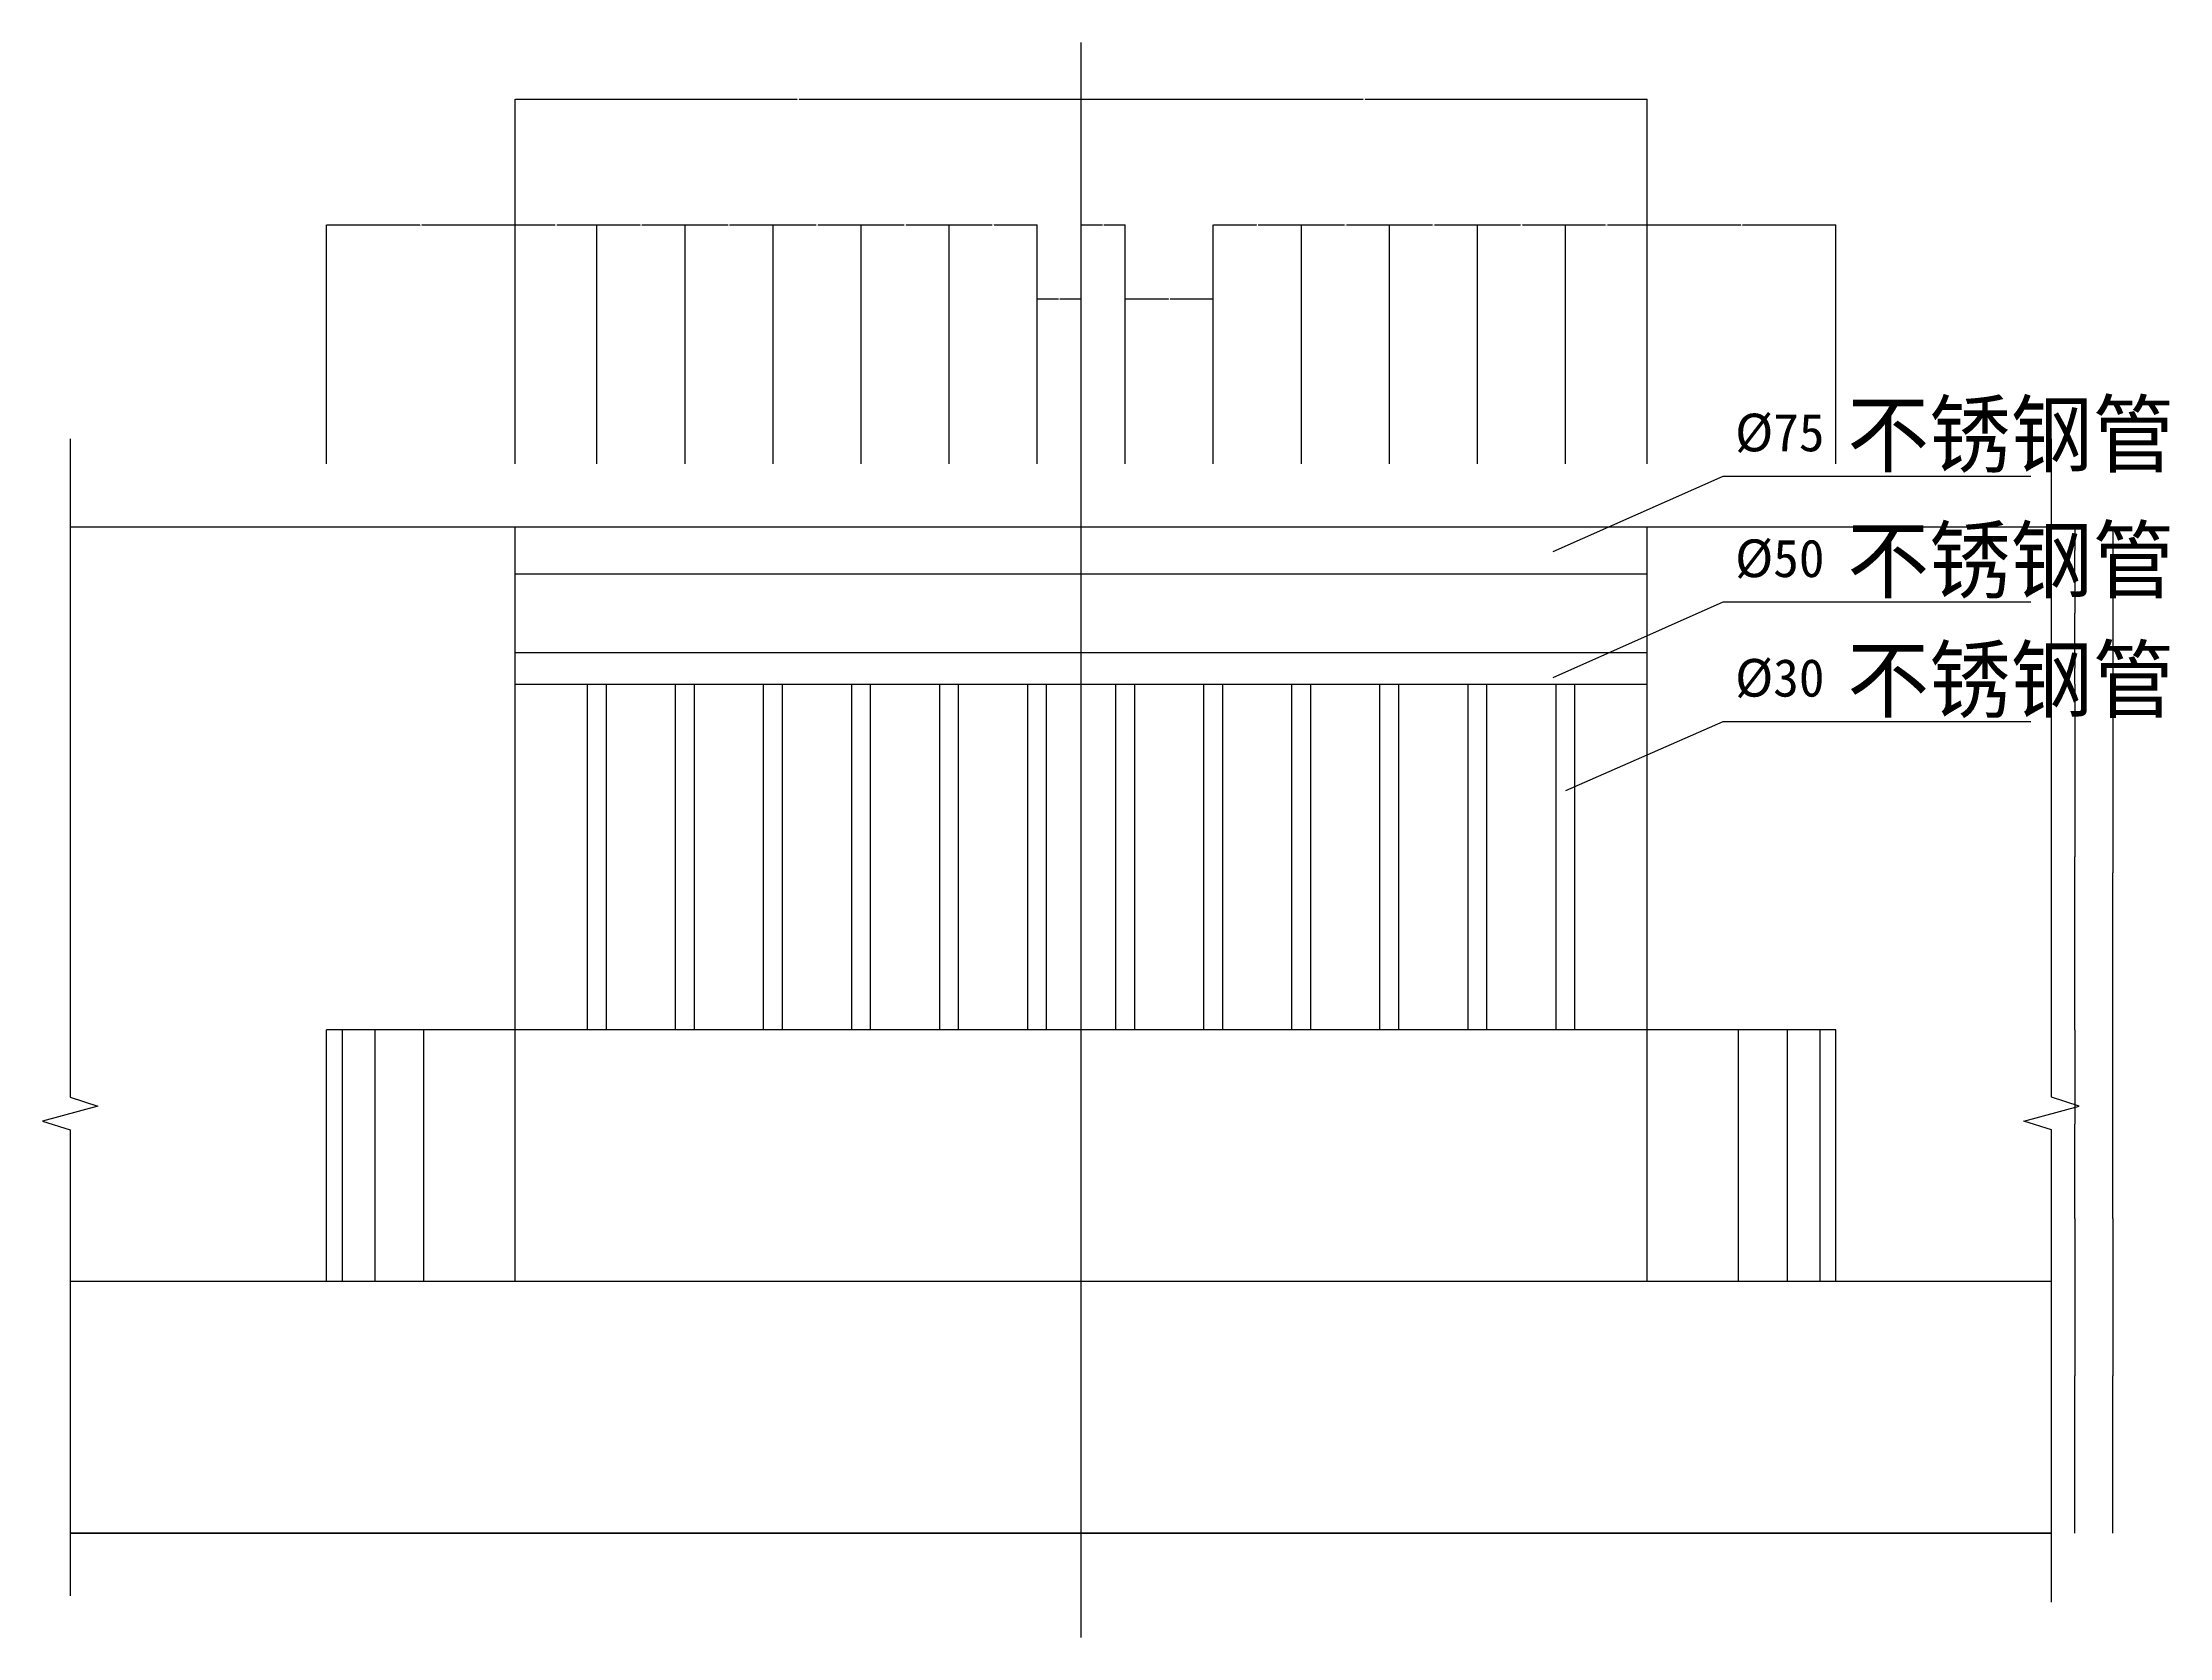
# Model space of a CAD drawing. Header units: metres. Extents: x 3468 to 10128, y -581 to 3010.
# Drawn here: x 3468 to 6850, y 474 to 3010 of the extents above; entities that cross this region are included whole.
import ezdxf

# ---------------------------------------------------------------- set-up
doc = ezdxf.new("R2010")
doc.units = ezdxf.units.M
for name, color, linetype in [('E_WALL', 7, 'Continuous'), ('LM', 141, 'Continuous'), ('OTHER', 7, 'Continuous'), ('PUB_DIM', 3, 'Continuous'), ('PUB_TEXT', 7, 'Continuous'), ('S_DOTE', 1, 'Continuous')]:
    doc.layers.add(name, color=color, linetype=linetype)
doc.dimstyles.get("Standard").update_dxf_attribs({"dimtxt": 2.5, "dimasz": 2.5, "dimexe": 1.25, "dimexo": 0.625, "dimtad": 1, "dimcen": 2.5, "dimazin": 3, "dimtfac": 1, "dimtmove": 0, "dimatfit": 3})

# ---------------------------------------------------------------- blocks, each defined once
blk = doc.blocks.new('*D1')
for p, q in [((3920, 2340), (3920, 2720)), ((3920.25, 2720), (4068.5, 2720)), ((4071.5, 2720), (4219.75, 2720)), ((4220, 2340), (4220, 2720))]:
    blk.add_line(p, q)
at = {"layer": 'Defpoints'}
for p in [(3920, 2720), (3920, 2340), (4220, 2340)]:
    blk.add_point(p, dxfattribs=at)
at = {"layer": 'PUB_DIM', "insert": (4070, 2720), "char_height": 1, "attachment_point": 5}
blk.add_mtext('300', dxfattribs=at)
blk = doc.blocks.new('*D2')
for p, q in [((4220, 2340), (4220, 2720)), ((4220.25, 2720), (4283.5, 2720)), ((4286.5, 2720), (4349.75, 2720)), ((4350, 2340), (4350, 2720))]:
    blk.add_line(p, q)
at = {"layer": 'Defpoints'}
for p in [(4220, 2720), (4220, 2340), (4350, 2340)]:
    blk.add_point(p, dxfattribs=at)
at = {"layer": 'PUB_DIM', "insert": (4285, 2720), "char_height": 1, "attachment_point": 5}
blk.add_mtext('130', dxfattribs=at)
blk = doc.blocks.new('*D3')
for p, q in [((4350, 2340), (4350, 2720)), ((4350.25, 2720), (4418.5, 2720)), ((4421.5, 2720), (4489.75, 2720)), ((4490, 2340), (4490, 2720))]:
    blk.add_line(p, q)
at = {"layer": 'Defpoints'}
for p in [(4350, 2720), (4350, 2340), (4490, 2340)]:
    blk.add_point(p, dxfattribs=at)
at = {"layer": 'PUB_DIM', "insert": (4420, 2720), "char_height": 1, "attachment_point": 5}
blk.add_mtext('140', dxfattribs=at)
blk = doc.blocks.new('*D4')
for p, q in [((4490, 2340), (4490, 2720)), ((4490.25, 2720), (4558.5, 2720)), ((4561.5, 2720), (4629.75, 2720)), ((4630, 2340), (4630, 2720))]:
    blk.add_line(p, q)
at = {"layer": 'Defpoints'}
for p in [(4490, 2720), (4490, 2340), (4630, 2340)]:
    blk.add_point(p, dxfattribs=at)
at = {"layer": 'PUB_DIM', "insert": (4560, 2720), "char_height": 1, "attachment_point": 5}
blk.add_mtext('140', dxfattribs=at)
blk = doc.blocks.new('*D5')
for p, q in [((4630, 2340), (4630, 2720)), ((4630.25, 2720), (4698.5, 2720)), ((4701.5, 2720), (4769.75, 2720)), ((4770, 2340), (4770, 2720))]:
    blk.add_line(p, q)
at = {"layer": 'Defpoints'}
for p in [(4630, 2720), (4630, 2340), (4770, 2340)]:
    blk.add_point(p, dxfattribs=at)
at = {"layer": 'PUB_DIM', "insert": (4700, 2720), "char_height": 1, "attachment_point": 5}
blk.add_mtext('140', dxfattribs=at)
blk = doc.blocks.new('*D6')
for p, q in [((4770, 2340), (4770, 2720)), ((4770.25, 2720), (4838.5, 2720)), ((4841.5, 2720), (4909.75, 2720)), ((4910, 2340), (4910, 2720))]:
    blk.add_line(p, q)
at = {"layer": 'Defpoints'}
for p in [(4770, 2720), (4770, 2340), (4910, 2340)]:
    blk.add_point(p, dxfattribs=at)
at = {"layer": 'PUB_DIM', "insert": (4840, 2720), "char_height": 1, "attachment_point": 5}
blk.add_mtext('140', dxfattribs=at)
blk = doc.blocks.new('*D7')
for p, q in [((4910, 2340), (4910, 2720)), ((4910.25, 2720), (4978.5, 2720)), ((4981.5, 2720), (5049.75, 2720)), ((5050, 2340), (5050, 2720))]:
    blk.add_line(p, q)
at = {"layer": 'Defpoints'}
for p in [(4910, 2720), (4910, 2340), (5050, 2340)]:
    blk.add_point(p, dxfattribs=at)
at = {"layer": 'PUB_DIM', "insert": (4980, 2720), "char_height": 1, "attachment_point": 5}
blk.add_mtext('140', dxfattribs=at)
blk = doc.blocks.new('*D8')
for p, q in [((5050, 2340), (5050, 2602.4)), ((5050.25, 2602.4), (5084, 2602.4)), ((5086, 2602.4), (5119.75, 2602.4)), ((5120, 2340), (5120, 2602.4))]:
    blk.add_line(p, q)
at = {"layer": 'Defpoints'}
for p in [(5050, 2602.4), (5050, 2340), (5120, 2340)]:
    blk.add_point(p, dxfattribs=at)
at = {"layer": 'PUB_DIM', "insert": (5085, 2602.4), "char_height": 1, "attachment_point": 5}
blk.add_mtext('70', dxfattribs=at)
blk = doc.blocks.new('*D9')
for p, q in [((5120, 2340), (5120, 2720)), ((5120.25, 2720), (5154, 2720)), ((5156, 2720), (5189.75, 2720)), ((5190, 2340), (5190, 2720))]:
    blk.add_line(p, q)
at = {"layer": 'Defpoints'}
for p in [(5120, 2720), (5120, 2340), (5190, 2340)]:
    blk.add_point(p, dxfattribs=at)
at = {"layer": 'PUB_DIM', "insert": (5155, 2720), "char_height": 1, "attachment_point": 5}
blk.add_mtext('70', dxfattribs=at)
blk = doc.blocks.new('*D10')
for p, q in [((5190, 2340), (5190, 2602.4)), ((5190.25, 2602.4), (5258.5, 2602.4)), ((5261.5, 2602.4), (5329.75, 2602.4)), ((5330, 2340), (5330, 2602.4))]:
    blk.add_line(p, q)
at = {"layer": 'Defpoints'}
for p in [(5190, 2602.4), (5190, 2340), (5330, 2340)]:
    blk.add_point(p, dxfattribs=at)
at = {"layer": 'PUB_DIM', "insert": (5260, 2602.4), "char_height": 1, "attachment_point": 5}
blk.add_mtext('140', dxfattribs=at)
blk = doc.blocks.new('*D11')
for p, q in [((5330, 2340), (5330, 2720)), ((5330.25, 2720), (5398.5, 2720)), ((5401.5, 2720), (5469.75, 2720)), ((5470, 2340), (5470, 2720))]:
    blk.add_line(p, q)
at = {"layer": 'Defpoints'}
for p in [(5330, 2720), (5330, 2340), (5470, 2340)]:
    blk.add_point(p, dxfattribs=at)
at = {"layer": 'PUB_DIM', "insert": (5400, 2720), "char_height": 1, "attachment_point": 5}
blk.add_mtext('140', dxfattribs=at)
blk = doc.blocks.new('*D12')
for p, q in [((5470, 2340), (5470, 2720)), ((5470.25, 2720), (5538.5, 2720)), ((5541.5, 2720), (5609.75, 2720)), ((5610, 2340), (5610, 2720))]:
    blk.add_line(p, q)
at = {"layer": 'Defpoints'}
for p in [(5470, 2720), (5470, 2340), (5610, 2340)]:
    blk.add_point(p, dxfattribs=at)
at = {"layer": 'PUB_DIM', "insert": (5540, 2720), "char_height": 1, "attachment_point": 5}
blk.add_mtext('140', dxfattribs=at)
blk = doc.blocks.new('*D13')
for p, q in [((5610, 2340), (5610, 2720)), ((5610.25, 2720), (5678.5, 2720)), ((5681.5, 2720), (5749.75, 2720)), ((5750, 2340), (5750, 2720))]:
    blk.add_line(p, q)
at = {"layer": 'Defpoints'}
for p in [(5610, 2720), (5610, 2340), (5750, 2340)]:
    blk.add_point(p, dxfattribs=at)
at = {"layer": 'PUB_DIM', "insert": (5680, 2720), "char_height": 1, "attachment_point": 5}
blk.add_mtext('140', dxfattribs=at)
blk = doc.blocks.new('*D14')
for p, q in [((5750, 2340), (5750, 2720)), ((5750.25, 2720), (5818.5, 2720)), ((5821.5, 2720), (5889.75, 2720)), ((5890, 2340), (5890, 2720))]:
    blk.add_line(p, q)
at = {"layer": 'Defpoints'}
for p in [(5750, 2720), (5750, 2340), (5890, 2340)]:
    blk.add_point(p, dxfattribs=at)
at = {"layer": 'PUB_DIM', "insert": (5820, 2720), "char_height": 1, "attachment_point": 5}
blk.add_mtext('140', dxfattribs=at)
blk = doc.blocks.new('*D15')
for p, q in [((5890, 2340), (5890, 2720)), ((5890.25, 2720), (5953.5, 2720)), ((5956.5, 2720), (6019.75, 2720)), ((6020, 2340), (6020, 2720))]:
    blk.add_line(p, q)
at = {"layer": 'Defpoints'}
for p in [(5890, 2720), (5890, 2340), (6020, 2340)]:
    blk.add_point(p, dxfattribs=at)
at = {"layer": 'PUB_DIM', "insert": (5955, 2720), "char_height": 1, "attachment_point": 5}
blk.add_mtext('130', dxfattribs=at)
blk = doc.blocks.new('*D16')
for p, q in [((6020, 2340), (6020, 2720)), ((6020.25, 2720), (6168.5, 2720)), ((6171.5, 2720), (6319.75, 2720)), ((6320, 2340), (6320, 2720))]:
    blk.add_line(p, q)
at = {"layer": 'Defpoints'}
for p in [(6020, 2720), (6020, 2340), (6320, 2340)]:
    blk.add_point(p, dxfattribs=at)
at = {"layer": 'PUB_DIM', "insert": (6170, 2720), "char_height": 1, "attachment_point": 5}
blk.add_mtext('300', dxfattribs=at)
blk = doc.blocks.new('*D17')
for p, q in [((6700, 1140), (6700, 890)), ((6699.75, 890), (6699.5, 890)), ((6700, 640), (6700, 890)), ((6700, 890), (6700, 890)), ((6700.25, 890), (6700.5, 890))]:
    blk.add_line(p, q)
at = {"layer": 'Defpoints'}
for p in [(6700, 1140), (6700, 890), (6700, 640)]:
    blk.add_point(p, dxfattribs=at)
at = {"layer": 'PUB_DIM', "insert": (6700, 891.125), "char_height": 1, "attachment_point": 5}
blk.add_mtext('0', dxfattribs=at)
blk = doc.blocks.new('*D18')
for p, q in [((6700, 1440), (6700, 1290)), ((6699.75, 1290), (6699.5, 1290)), ((6700, 1140), (6700, 1290)), ((6700, 1290), (6700, 1290)), ((6700.25, 1290), (6700.5, 1290))]:
    blk.add_line(p, q)
at = {"layer": 'Defpoints'}
for p in [(6700, 1440), (6700, 1290), (6700, 1140)]:
    blk.add_point(p, dxfattribs=at)
at = {"layer": 'PUB_DIM', "insert": (6700, 1291.125), "char_height": 1, "attachment_point": 5}
blk.add_mtext('0', dxfattribs=at)
blk = doc.blocks.new('*D19')
for p, q in [((6700, 1990), (6700, 1715)), ((6699.75, 1715), (6699.5, 1715)), ((6700, 1440), (6700, 1715)), ((6700, 1715), (6700, 1715)), ((6700.25, 1715), (6700.5, 1715))]:
    blk.add_line(p, q)
at = {"layer": 'Defpoints'}
for p in [(6700, 1990), (6700, 1715), (6700, 1440)]:
    blk.add_point(p, dxfattribs=at)
at = {"layer": 'PUB_DIM', "insert": (6700, 1716.125), "char_height": 1, "attachment_point": 5}
blk.add_mtext('0', dxfattribs=at)
blk = doc.blocks.new('*D20')
for p, q in [((6700, 2240), (6700, 2202.5)), ((6699.75, 2202.5), (6699.5, 2202.5)), ((6700, 2165), (6700, 2202.5)), ((6700, 2202.5), (6700, 2202.5)), ((6700.25, 2202.5), (6700.5, 2202.5))]:
    blk.add_line(p, q)
at = {"layer": 'Defpoints'}
for p in [(6700, 2240), (6700, 2202.5), (6700, 2165)]:
    blk.add_point(p, dxfattribs=at)
at = {"layer": 'PUB_DIM', "insert": (6700, 2203.625), "char_height": 1, "attachment_point": 5}
blk.add_mtext('0', dxfattribs=at)
blk = doc.blocks.new('*D21')
for p, q in [((6700, 2165), (6700, 2102.5)), ((6699.75, 2102.5), (6699.5, 2102.5)), ((6700, 2040), (6700, 2102.5)), ((6700, 2102.5), (6700, 2102.5)), ((6700.25, 2102.5), (6700.5, 2102.5))]:
    blk.add_line(p, q)
at = {"layer": 'Defpoints'}
for p in [(6700, 2165), (6700, 2102.5), (6700, 2040)]:
    blk.add_point(p, dxfattribs=at)
at = {"layer": 'PUB_DIM', "insert": (6700, 2103.625), "char_height": 1, "attachment_point": 5}
blk.add_mtext('0', dxfattribs=at)
blk = doc.blocks.new('*D22')
for p, q in [((6700, 2040), (6700, 2015)), ((6699.75, 2015), (6699.5, 2015)), ((6700, 1990), (6700, 2015)), ((6700, 2015), (6700, 2015)), ((6700.25, 2015), (6700.5, 2015))]:
    blk.add_line(p, q)
at = {"layer": 'Defpoints'}
for p in [(6700, 2040), (6700, 2015), (6700, 1990)]:
    blk.add_point(p, dxfattribs=at)
at = {"layer": 'PUB_DIM', "insert": (6700, 2016.125), "char_height": 1, "attachment_point": 5}
blk.add_mtext('0', dxfattribs=at)
blk = doc.blocks.new('*D23')
for p, q in [((6760, 1140), (6760, 890)), ((6759.75, 890), (6759.5, 890)), ((6760, 640), (6760, 890)), ((6760, 890), (6760, 890)), ((6760.25, 890), (6760.5, 890))]:
    blk.add_line(p, q)
at = {"layer": 'Defpoints'}
for p in [(6760, 1140), (6760, 890), (6760, 640)]:
    blk.add_point(p, dxfattribs=at)
at = {"layer": 'PUB_DIM', "insert": (6760, 891.125), "char_height": 1, "attachment_point": 5}
blk.add_mtext('0', dxfattribs=at)
blk = doc.blocks.new('*D24')
for p, q in [((6760, 2240), (6760, 1690)), ((6759.75, 1690), (6759.5, 1690)), ((6760, 1140), (6760, 1690)), ((6760, 1690), (6760, 1690)), ((6760.25, 1690), (6760.5, 1690))]:
    blk.add_line(p, q)
at = {"layer": 'Defpoints'}
for p in [(6760, 2240), (6760, 1690), (6760, 1140)]:
    blk.add_point(p, dxfattribs=at)
at = {"layer": 'PUB_DIM', "insert": (6760, 1691.125), "char_height": 1, "attachment_point": 5}
blk.add_mtext('0', dxfattribs=at)
blk = doc.blocks.new('*D25')
for p, q in [((4220, 2340), (4220, 2920)), ((4220.25, 2920), (4668.5, 2920)), ((4671.5, 2920), (5119.75, 2920)), ((5120, 2340), (5120, 2920))]:
    blk.add_line(p, q)
at = {"layer": 'Defpoints'}
for p in [(4220, 2920), (4220, 2340), (5120, 2340)]:
    blk.add_point(p, dxfattribs=at)
at = {"layer": 'PUB_DIM', "insert": (4670, 2920), "char_height": 1, "attachment_point": 5}
blk.add_mtext('900', dxfattribs=at)
blk = doc.blocks.new('*D26')
for p, q in [((5120, 2340), (5120, 2920)), ((5120.25, 2920), (5568.5, 2920)), ((5571.5, 2920), (6019.75, 2920)), ((6020, 2340), (6020, 2920))]:
    blk.add_line(p, q)
at = {"layer": 'Defpoints'}
for p in [(5120, 2920), (5120, 2340), (6020, 2340)]:
    blk.add_point(p, dxfattribs=at)
at = {"layer": 'PUB_DIM', "insert": (5570, 2920), "char_height": 1, "attachment_point": 5}
blk.add_mtext('900', dxfattribs=at)

msp = doc.modelspace()

# ---------------------------------------------------------------- linework, layer by layer
at = {"layer": 'E_WALL'}
for p, q in [((3512.49, 2240), (4220, 2240)), ((4220, 1440), (4220, 2240)), ((6020, 1440), (6020, 2240)), ((6020, 2240), (6662.49, 2240)), ((6320, 1440), (3920, 1440)), ((3920, 1040), (3920, 1440)), ((6320, 1040), (6320, 1440)), ((6662.49, 1040), (3512.49, 1040)), ((6662.49, 640), (3512.49, 640)), ((3512.49, 640), (6662.49, 640))]:
    msp.add_line(p, q, dxfattribs=at)
at = {"layer": 'LM'}
for p, q in [((6140, 2320), (5870, 2200)), ((6630, 2320), (6140, 2320)), ((4220, 2240), (6020, 2240)), ((4220, 2165), (6020, 2165)), ((6140, 2120), (5870, 2000)), ((6630, 2120), (6140, 2120)), ((4220, 2040), (6020, 2040)), ((4220, 1990), (6020, 1990)), ((4335, 1440), (4335, 1990)), ((4365, 1440), (4365, 1990)), ((4475, 1440), (4475, 1990)), ((4505, 1440), (4505, 1990)), ((4615, 1440), (4615, 1990)), ((4645, 1440), (4645, 1990)), ((4755, 1440), (4755, 1990)), ((4785, 1440), (4785, 1990)), ((4895, 1440), (4895, 1990)), ((4925, 1440), (4925, 1990)), ((5035, 1440), (5035, 1990)), ((5065, 1440), (5065, 1990)), ((5175, 1440), (5175, 1990)), ((5205, 1440), (5205, 1990)), ((5315, 1440), (5315, 1990)), ((5345, 1440), (5345, 1990)), ((5455, 1440), (5455, 1990)), ((5485, 1440), (5485, 1990)), ((5595, 1440), (5595, 1990)), ((5625, 1440), (5625, 1990)), ((5735, 1440), (5735, 1990)), ((5765, 1440), (5765, 1990)), ((5875, 1440), (5875, 1990)), ((5905, 1440), (5905, 1990)), ((6140, 1930), (5890, 1820)), ((6630, 1930), (6140, 1930)), ((3945.25, 1040), (3945.25, 1440)), ((3997.34, 1040), (3997.34, 1440)), ((4074.93, 1040), (4074.93, 1440)), ((4220, 1040), (4220, 1440)), ((6020, 1040), (6020, 1440)), ((6165.07, 1040), (6165.07, 1440)), ((6242.66, 1040), (6242.66, 1440)), ((6294.75, 1040), (6294.75, 1440))]:
    msp.add_line(p, q, dxfattribs=at)
at = {"layer": 'OTHER'}
for p, q in [((3512.49, 2380.04), (3512.49, 1333.02)), ((6662.49, 1333.02), (6662.49, 2380.04)), ((3556.49, 1319.02), (3468.49, 1295.02)), ((3512.49, 1333.02), (3556.49, 1319.02)), ((6618.49, 1295.02), (6706.49, 1319.02)), ((6706.49, 1319.02), (6662.49, 1333.02)), ((3468.49, 1295.02), (3512.49, 1281.02)), ((6662.49, 1281.02), (6618.49, 1295.02)), ((3512.49, 1281.02), (3512.49, 540)), ((6662.49, 530), (6662.49, 1281.02))]:
    msp.add_line(p, q, dxfattribs=at)
at = {"layer": 'S_DOTE'}
msp.add_line((5120, 474.04), (5120, 3010), dxfattribs=at)

# ---------------------------------------------------------------- texts
at = {"layer": 'PUB_DIM'}
for s, p in [('%%c75', (6159.58, 2360)), ('%%c50', (6159.58, 2160)), ('%%c30', (6159.58, 1970))]:
    msp.add_text(s, height=60, dxfattribs=at).set_placement(p)
at = {"layer": 'PUB_TEXT'}
for p in [(6338.02, 2337.17), (6338.02, 2137.17), (6338.02, 1947.17)]:
    msp.add_text('不锈钢管', height=100, dxfattribs=at).set_placement(p)

# ---------------------------------------------------------------- dimensions: what is measured, and where the dimension line sits
at = {"layer": 'PUB_DIM'}
for base, p1, p2, picture, middle in [((4220, 2920), (4220, 2340), (5120, 2340), '*D25', (4670, 2920)), ((5120, 2920), (5120, 2340), (6020, 2340), '*D26', (5570, 2920)), ((3920, 2720), (3920, 2340), (4220, 2340), '*D1', (4070, 2720)), ((4220, 2720), (4220, 2340), (4350, 2340), '*D2', (4285, 2720)), ((4350, 2720), (4350, 2340), (4490, 2340), '*D3', (4420, 2720)), ((4490, 2720), (4490, 2340), (4630, 2340), '*D4', (4560, 2720)), ((4630, 2720), (4630, 2340), (4770, 2340), '*D5', (4700, 2720)), ((4770, 2720), (4770, 2340), (4910, 2340), '*D6', (4840, 2720)), ((4910, 2720), (4910, 2340), (5050, 2340), '*D7', (4980, 2720)), ((5120, 2720), (5120, 2340), (5190, 2340), '*D9', (5155, 2720)), ((5330, 2720), (5330, 2340), (5470, 2340), '*D11', (5400, 2720)), ((5470, 2720), (5470, 2340), (5610, 2340), '*D12', (5540, 2720)), ((5610, 2720), (5610, 2340), (5750, 2340), '*D13', (5680, 2720)), ((5750, 2720), (5750, 2340), (5890, 2340), '*D14', (5820, 2720)), ((5890, 2720), (5890, 2340), (6020, 2340), '*D15', (5955, 2720)), ((6020, 2720), (6020, 2340), (6320, 2340), '*D16', (6170, 2720)), ((5050, 2602.4), (5050, 2340), (5120, 2340), '*D8', (5085, 2602.4)), ((5190, 2602.4), (5190, 2340), (5330, 2340), '*D10', (5260, 2602.4)), ((6700, 2202.5), (6700, 2165), (6700, 2240), '*D20', (6700, 2203.625)), ((6760, 1690), (6760, 1140), (6760, 2240), '*D24', (6760, 1691.125)), ((6700, 2102.5), (6700, 2040), (6700, 2165), '*D21', (6700, 2103.625)), ((6700, 2015), (6700, 1990), (6700, 2040), '*D22', (6700, 2016.125)), ((6700, 1715), (6700, 1440), (6700, 1990), '*D19', (6700, 1716.125)), ((6700, 1290), (6700, 1140), (6700, 1440), '*D18', (6700, 1291.125)), ((6700, 890), (6700, 640), (6700, 1140), '*D17', (6700, 891.125)), ((6760, 890), (6760, 640), (6760, 1140), '*D23', (6760, 891.125))]:
    dim = msp.add_linear_dim(base=base, p1=p1, p2=p2, dimstyle='Standard', dxfattribs=at)
    dim.commit()
    dim.dimension.update_dxf_attribs({"geometry": picture, "text_midpoint": middle})

doc.saveas('drawing.dxf')
